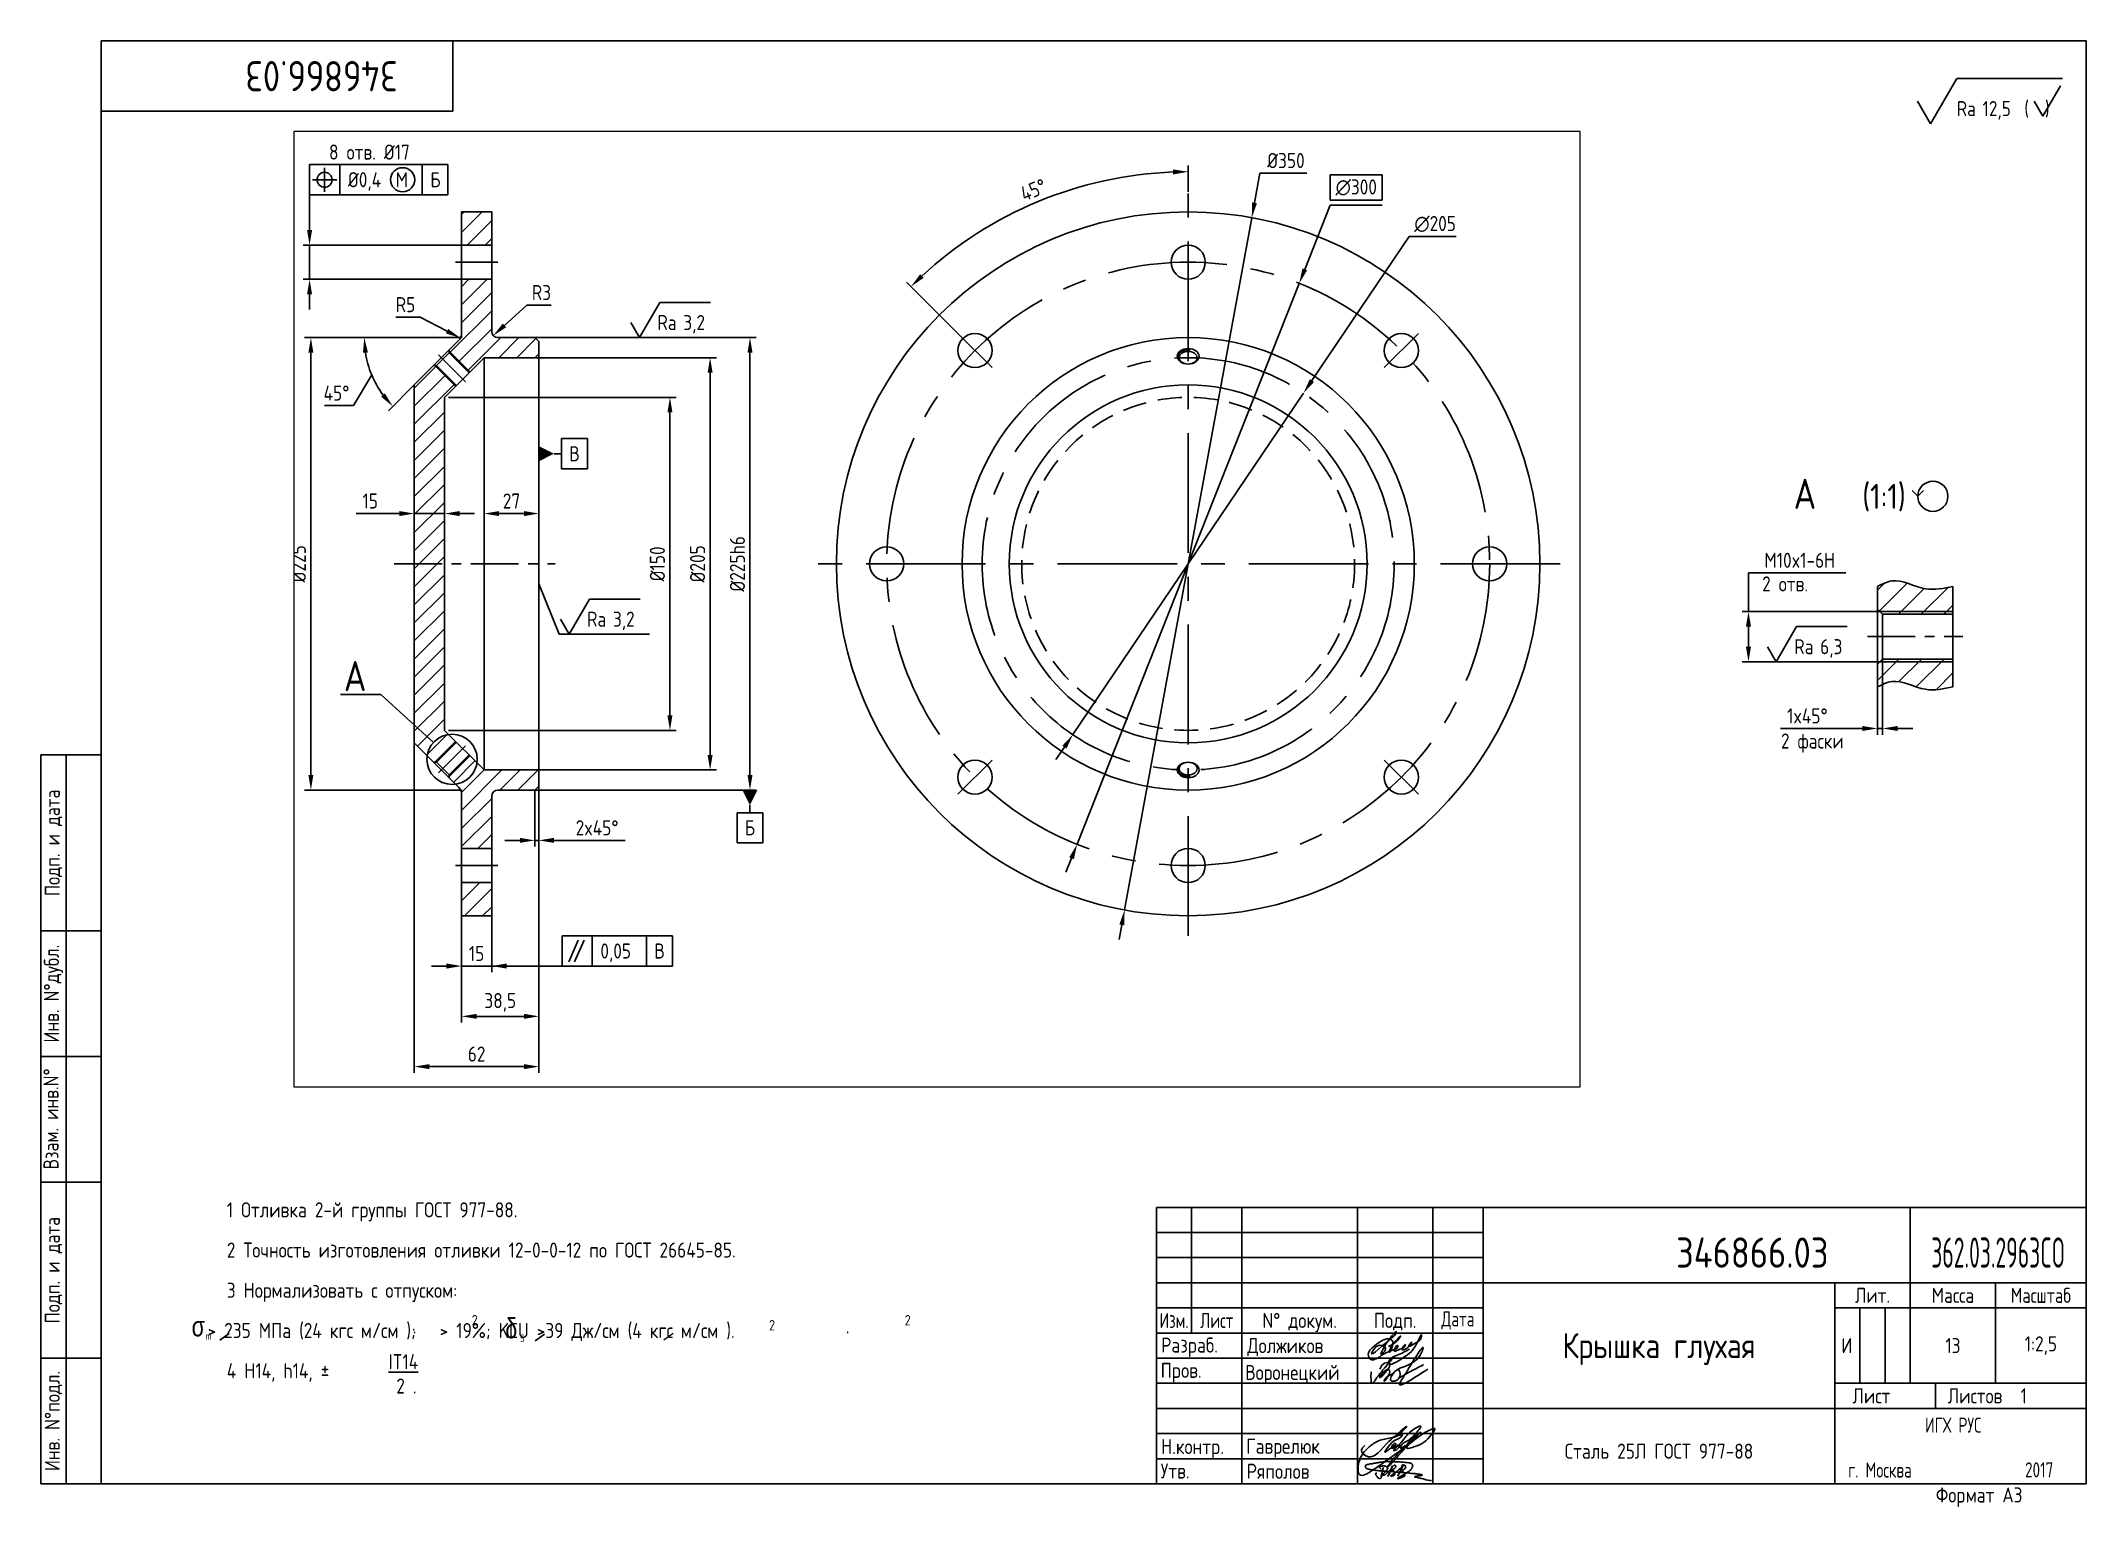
# Paper-space layout 'A3_protect' of a CAD drawing. Header units: millimetres. Extents: x 8 to 415, y 0 to 292.
# The model-space entities are those that its viewports show. They can reach past a viewport. Long polylines and large blocks are cut down to what shows.
import ezdxf
from ezdxf.enums import TextEntityAlignment as Align

# ---------------------------------------------------------------- set-up
doc = ezdxf.new("R2010")
doc.units = ezdxf.units.MM
doc.header["$LTSCALE"] = 0.3
doc.linetypes.add('CENTER', pattern=[50.8, 31.75, -6.35, 6.35, -6.35])
doc.linetypes.add('HIDDEN', pattern=[9.525, 6.35, -3.175])
for name, color, linetype in [('_TEXT_b', 6, 'Continuous'), ('Bord', 1, 'Continuous'), ('Cen', 5, 'CENTER'), ('Cont', 6, 'Continuous'), ('Dim', 7, 'Continuous'), ('Hatch', 2, 'Continuous'), ('Hide', 2, 'HIDDEN'), ('Text', 3, 'Continuous'), ('Textb', 6, 'Continuous'), ('Vporti', 7, 'Continuous')]:
    doc.layers.add(name, color=color, linetype=linetype)
doc.layers.add('AM_VIEWS', color=1, linetype='Continuous', lineweight=25, plot=False)
doc.layers.get('Vporti').off()
doc.styles.add('GREEKS', font='greeks.shx', dxfattribs={"width": 0.8})
doc.styles.add('Style1', font='romans.shx', dxfattribs={"width": 0.8})
doc.dimstyles.new('Anqular', dxfattribs={"dimtxt": 3, "dimasz": 3, "dimexe": 1.25, "dimexo": 0, "dimgap": 1, "dimtad": 2, "dimtoh": 1, "dimtxsty": 'Style1', "dimcen": 2.5, "dimclrt": 3, "dimadec": 0, "dimazin": 0, "dimtfac": 1, "dimtmove": 1, "dimatfit": 3, "dimfxl": 1, "dimarcsym": 0})
doc.dimstyles.new('Lin', dxfattribs={"dimtxt": 3, "dimasz": 3, "dimexe": 1.25, "dimexo": 0, "dimgap": 1, "dimtad": 1, "dimtoh": 1, "dimdec": 5, "dimlfac": -1, "dimtxsty": 'Style1', "dimcen": 2.5, "dimclrt": 3, "dimaunit": 1, "dimadec": 0, "dimazin": 0, "dimtfac": 1, "dimtdec": 5, "dimtmove": 0, "dimatfit": 3, "dimldrblk": 'NONE', "dimfxl": 1, "dimarcsym": 0})
doc.dimstyles.new('Rad', dxfattribs={"dimtxt": 3, "dimasz": 3, "dimexe": 1.25, "dimexo": 0, "dimgap": 1, "dimtad": 1, "dimtoh": 1, "dimtxsty": 'Style1', "dimcen": 2.5, "dimclrt": 3, "dimadec": 0, "dimazin": 0, "dimtfac": 1, "dimtmove": 0, "dimatfit": 3, "dimfxl": 1, "dimarcsym": 0})
doc.dimstyles.new('Rad$3', dxfattribs={"dimtxt": 3, "dimasz": 3, "dimexe": 1.25, "dimexo": 0, "dimgap": 1, "dimtad": 1, "dimtoh": 1, "dimtxsty": 'Style1', "dimcen": 2.5, "dimclrt": 3, "dimadec": 0, "dimazin": 0, "dimtfac": 1, "dimtmove": 0, "dimatfit": 3, "dimfxl": 1, "dimarcsym": 0})
doc.dimstyles.new('Rad$4', dxfattribs={"dimtxt": 3, "dimasz": 3, "dimexe": 1.25, "dimexo": 0, "dimgap": 1, "dimtad": 1, "dimtoh": 1, "dimtxsty": 'Style1', "dimcen": 2.5, "dimclrt": 3, "dimadec": 0, "dimazin": 0, "dimtfac": 1, "dimtmove": 0, "dimatfit": 3, "dimfxl": 1, "dimarcsym": 0})

psp = doc.layouts.new('A3_protect')

# ---------------------------------------------------------------- texts
at = {"layer": 'Text', "width": 0.8}
for s, height, style, p in [('1 Отливка 2-й группы ГОСТ 977-88.', 3, 'Style1', (45, 58)), ('2 Точность изготовления отливки 12-0-0-12 по ГОСТ 26645-85.', 3, 'Style1', (45, 50)), ('3 Нормализовать с отпуском: ', 3, 'Style1', (45, 42)), ('  > 235 МПа (24 кгс м/см );   > 19%%%; KCU >39 Дж/см (4 кгс м/см ).', 3, 'Style1', (38, 34)), ('2', 2.09, 'Style1', (93.75, 36.5)), ('d', 4, 'GREEKS', (100.41, 33.95)), ('2', 2.09, 'Style1', (179.91, 36.5)), ('m', 1.5, 'Style1', (40.76, 33.64)), ('.', 3, 'Style1', (82, 34.91)), ('5', 1.5, 'Style1', (103.35, 33.2)), ('.', 3, 'Style1', (168.18, 34.91)), ('4 Н14, h14, %%P', 3, 'Style1', (45, 26)), ('%%uIT14', 3, 'Style1', (77.18, 27.8)), ('2 .', 3, 'Style1', (78.72, 22.96))]:
    psp.add_text(s, height=height, dxfattribs=dict(at, style=style)).set_placement(p)
at = {"layer": 'Text', "char_height": 2.991, "attachment_point": 1, "style": 'Style1'}
for s, insert, width in [('\\P{\\fSymbol|b0|i0|c2|p18;\\H1.333x;s} ', (38, 43.31), 178.6536), ('\\A1;{\\H0.7002x;\\S2^ ;}', (152.91, 37.6), 170.3303)]:
    psp.add_mtext(s, dxfattribs=dict(at, insert=insert, width=width))

msp = doc.modelspace()

# ---------------------------------------------------------------- texts
at = {"layer": 'Text', "style": 'Style1', "width": 0.8}
for s, height, p in [('%%C0,4', 7.5, (26.965114, 447.25)), ('М', 7.5, (50.771146, 447.25)), ('Б', 7.5, (67.973316, 447.25)), ('2 отв.', 3, (665.229181, 268.987142)), ('2 фаски', 3, (668.964227, 237.742399)), ('0,05', 7.5, (152.571693, 63.75))]:
    msp.add_text(s, height=height, dxfattribs=at).set_placement(p)
msp.add_text('В', height=7.5, dxfattribs=at).set_placement((182.000001, 63.75), align=Align.CENTER)

# ---------------------------------------------------------------- blocks, each defined once
blk = doc.blocks.new('A3')
at = {"layer": 'Bord'}
for p, q in [((230, 55), (295, 55)), ((230, 50), (295, 50)), ((230, 45), (295, 45)), ((370, 40), (370, 25)), ((375, 40), (375, 25)), ((230, 30), (295, 30)), ((230, 25), (295, 25)), ((230, 20), (295, 20)), ((230, 15), (295, 15)), ((230, 10), (295, 10))]:
    blk.add_line(p, q, dxfattribs=at)
at = {"layer": 'Cont'}
for p, q in [((415, 292), (20, 292)), ((20, 292), (20, 5)), ((90, 278), (90, 292)), ((415, 292), (415, 5)), ((20, 278), (90, 278)), ((8, 5), (8, 150)), ((8, 150), (20, 150)), ((13, 5), (13, 150)), ((8, 115), (20, 115)), ((20, 90), (8, 90)), ((20, 65), (8, 65)), ((230, 60), (415, 60)), ((415, 60), (230, 60)), ((230, 60), (230, 5)), ((237, 60), (237, 35)), ((247, 60), (247, 5)), ((270, 5), (270, 60)), ((285, 60), (285, 5)), ((295, 5), (295, 60)), ((380, 60), (380, 25)), ((295, 45), (415, 45)), ((365, 5), (365, 45)), ((397, 25), (397, 45)), ((230, 40), (295, 40)), ((415, 40), (365, 40)), ((295, 35), (230, 35)), ((20, 30), (8, 30)), ((365, 25), (415, 25)), ((385, 25), (385, 20)), ((415, 20), (295, 20)), ((20, 5), (8, 5)), ((415, 5), (20, 5))]:
    blk.add_line(p, q, dxfattribs=at)
at = {"layer": 'Text', "style": 'Style1', "width": 0.8}
for s, p in [('Подп. и дата', (10.5, 132.5)), ('Инв. N%%dдубл.', (10.5, 102.5)), ('Взам. инв.N%%d ', (10, 78.38)), ('Подп. и дата', (10.5, 47.5)), ('Инв. N%%dподл.', (10.5, 17.5))]:
    blk.add_text(s, height=3, rotation=90, dxfattribs=at).set_placement(p, align=Align.MIDDLE)
at = {"layer": 'Text', "style": 'Style1'}
for s, width, p in [('Лит.', 0.8, (372.5, 42.5)), ('Масса', 0.8, (388.5, 42.5)), ('Масштаб', 0.75, (406, 42.5)), ('Изм.', 0.7, (233.5, 37.5)), ('Лист', 0.7, (242, 37.5)), ('N%%d докум.', 0.8, (258.5, 37.5)), ('Подп.', 0.8, (277.5, 37.5)), ('Лист', 0.8, (372.27, 22.5)), ('Листов', 0.8, (392.9, 22.5))]:
    blk.add_text(s, height=3, dxfattribs=dict(at, width=width)).set_placement(p, align=Align.MIDDLE_CENTER)
at = {"layer": 'Text', "style": 'Style1', "width": 0.7}
for s, p in [('Дата', (290, 37.5)), ('ИГХ РУС', (388.57, 16.69))]:
    blk.add_text(s, height=3, dxfattribs=at).set_placement(p, align=Align.MIDDLE)
at = {"layer": 'Text', "style": 'Style1'}
for s, width, p in [('Разpаб.', 0.8, (230.92, 31.1)), ('Пpов.', 0.8, (230.84, 26.08)), ('Н.контp.', 0.8, (230.92, 10.92)), ('Утв.', 0.8, (230.84, 6.06)), ('г. Москва', 0.7, (367.64, 6.25)), ('Фоpмат А3', 0.8, (385.11, 1.29))]:
    blk.add_text(s, height=3, dxfattribs=dict(at, width=width)).set_placement(p)
for tag, p, width in [('ФИО', (249, 31), 0.8), ('И', (366.3, 31.02), 0.8), ('ФИО', (249, 26), 0.8), ('ГОСТ_СОРТАМЕНТА', (307, 14), 0.8), ('ФИО', (249, 11), 0.8), ('ФИО', (249, 6), 0.8), ('2017', (402.85, 6.29), 0.7)]:
    blk.add_attdef(tag, p, '', height=3, dxfattribs=dict(at, width=width))
at = {"layer": 'Text', "style": 'Style1', "width": 0.8}
for tag, p in [('200', (388.5, 32.5)), ('1:20', (406, 32.5))]:
    blk.add_attdef(tag, text='', height=3, dxfattribs=at).set_placement(p, align=Align.MIDDLE)
blk.add_attdef('СБОРОЧНЫЙ_ЧЕРТЕЖ', text='', height=3, dxfattribs=at).set_placement((330, 21.3), align=Align.CENTER)
for tag, p in [('1', (379, 22.5)), ('2', (402.6, 22.5))]:
    blk.add_attdef(tag, text='', height=3, dxfattribs=at).set_placement(p, align=Align.MIDDLE_CENTER)
blk.add_attdef('ЛИСТ', text='', height=3, dxfattribs=at).set_placement((295.75, 12.5), align=Align.MIDDLE_LEFT)
at = {"layer": 'Text', "style": 'Style1', "width": 0.7}
blk.add_attdef('%%OГОСТ_ТЕХ._ТРЕБОВАНИЙ', text='', height=3, dxfattribs=at).set_placement((307, 8), align=Align.BOTTOM_LEFT)
at = {"layer": 'Textb', "style": 'Style1', "width": 0.8}
blk.add_attdef('1234567', (79, 290), '', height=6, rotation=180, dxfattribs=at)
blk.add_attdef('1234567', (333.4, 48), '', height=6, dxfattribs=at)
for tag, height, p in [('123ХЯ', 6, (393.62, 48)), ('НАИМЕНОВАНИЕ', 5, (330, 30))]:
    blk.add_attdef(tag, text='', height=height, dxfattribs=at).set_placement(p, align=Align.CENTER)
blk = doc.blocks.new('A$C314368CF')
at = {"layer": 'Text'}
for q in [(7.18, 6), (1.98, 3)]:
    blk.add_line((3.72, 0), q, dxfattribs=at)
at = {"layer": 'Text', "style": 'Style1', "width": 0.8}
blk.add_text('(  )', height=3, dxfattribs=at).set_placement((0, 0))
blk = doc.blocks.new('sherISO_18')
at = {"layer": 'Cont'}
for p, q in [((-30.94, -16.46), (-25.74, -7.46)), ((-25.74, -7.46), (-4.67, -7.46)), ((-30.94, -16.46), (-33.54, -11.96))]:
    blk.add_line(p, q, dxfattribs=at)
blk.add_blockref('A$C314368CF', (-12.3, -14.96))
at = {"layer": 'Textb', "style": 'Style1', "width": 0.8}
blk.add_text('Ra', height=3, dxfattribs=at).set_placement((-25.74, -14.96))
blk.add_attdef('12,5', (-20.6, -14.96), '', height=3, dxfattribs=at)
blk = doc.blocks.new('*D12')
at = {"layer": 'Defpoints', "color": 0, "transparency": 16777216}
for p in [(122, 362.5), (122, 157.5), (207.17, 157.5)]:
    blk.add_point(p, dxfattribs=at)
at = {"layer": 'Dim', "color": 0, "lineweight": -2, "transparency": 16777216}
for p, q in [((122, 362.5), (210.29, 362.5)), ((207.17, 355), (207.17, 165)), ((122, 157.5), (210.29, 157.5))]:
    blk.add_line(p, q, dxfattribs=at)
at = {"layer": 'Dim', "color": 0, "transparency": 16777216}
for points in [[(205.92, 355), (208.42, 355), (207.17, 362.5)], [(205.92, 165), (208.42, 165), (207.17, 157.5)]]:
    blk.add_solid(points, dxfattribs=at)
at = {"layer": 'Dim', "color": 3, "transparency": 16777216, "insert": (200.92, 260), "char_height": 7.5, "attachment_point": 5, "rotation": 90, "style": 'Style1'}
blk.add_mtext('%%c205', dxfattribs=at)
blk = doc.blocks.new('_None')
blk = doc.blocks.new('*D13')
at = {"layer": 'Defpoints', "color": 0, "transparency": 16777216}
for p in [(120, 372.5), (120, 147.5), (227, 147.5)]:
    blk.add_point(p, dxfattribs=at)
at = {"layer": 'Dim', "color": 0, "lineweight": -2, "transparency": 16777216}
for p, q in [((120, 372.5), (230.13, 372.5)), ((227, 365), (227, 155)), ((120, 147.5), (230.13, 147.5))]:
    blk.add_line(p, q, dxfattribs=at)
at = {"layer": 'Dim', "color": 0, "transparency": 16777216}
for points in [[(225.75, 365), (228.25, 365), (227, 372.5)], [(225.75, 155), (228.25, 155), (227, 147.5)]]:
    blk.add_solid(points, dxfattribs=at)
at = {"layer": 'Dim', "color": 3, "transparency": 16777216, "insert": (220.75, 260), "char_height": 7.5, "attachment_point": 5, "rotation": 90, "style": 'Style1'}
blk.add_mtext('%%c225h6', dxfattribs=at)
blk = doc.blocks.new('*D14')
at = {"layer": 'Defpoints', "color": 0, "transparency": 16777216}
for p in [(394.53, 448.36), (445, 445), (330.45, 374.55), (347.42, 357.58), (445, 75)]:
    blk.add_point(p, dxfattribs=at)
at = {"layer": 'Dim', "color": 0, "lineweight": -2, "transparency": 16777216}
for p, q in [((445, 445), (445, 458.13)), ((330.45, 374.55), (304.9, 400.1))]:
    blk.add_line(p, q, dxfattribs=at)
blk.add_arc((445, 260), 195, 92.2038, 132.7962, dxfattribs=at)
at = {"layer": 'Dim', "color": 0, "transparency": 16777216}
for points in [[(437.48, 456.11), (437.53, 453.61), (445, 455)], [(313.39, 402.19), (311.65, 403.99), (307.11, 397.89)]]:
    blk.add_solid(points, dxfattribs=at)
at = {"layer": 'Dim', "color": 3, "transparency": 16777216, "insert": (367.98, 445.93), "char_height": 7.5, "attachment_point": 5, "rotation": 22.5, "style": 'Style1'}
blk.add_mtext('45°', dxfattribs=at)
blk = doc.blocks.new('*D15')
at = {"layer": 'Defpoints', "color": 0, "transparency": 16777216}
for p in [(500.26, 399.45), (389.74, 120.55)]:
    blk.add_point(p, dxfattribs=at)
at = {"layer": 'Dim', "color": 0, "lineweight": -2, "transparency": 16777216}
for p, q in [((541.56, 453.41), (515.7, 453.41)), ((515.7, 453.41), (515.7, 440.91)), ((541.56, 440.91), (541.56, 453.41)), ((515.7, 440.91), (541.56, 440.91)), ((515.7, 438.41), (503.03, 406.42)), ((541.56, 438.41), (515.7, 438.41)), ((389.74, 120.55), (500.26, 399.45)), ((386.97, 113.58), (384.21, 106.61))]:
    blk.add_line(p, q, dxfattribs=at)
at = {"layer": 'Dim', "color": 0, "transparency": 16777216}
for points in [[(501.86, 406.88), (504.19, 405.96), (500.26, 399.45)], [(385.81, 114.04), (388.14, 113.12), (389.74, 120.55)]]:
    blk.add_solid(points, dxfattribs=at)
at = {"layer": 'Dim', "color": 3, "transparency": 16777216, "insert": (528.63, 447.16), "char_height": 7.5, "attachment_point": 5, "style": 'Style1'}
blk.add_mtext('∅300', dxfattribs=at)
blk = doc.blocks.new('*D16')
at = {"layer": 'Defpoints', "color": 0, "transparency": 16777216}
for p in [(476.64, 432.12), (413.36, 87.88)]:
    blk.add_point(p, dxfattribs=at)
at = {"layer": 'Dim', "color": 0, "lineweight": -2, "transparency": 16777216}
for p, q in [((480.72, 454.29), (478, 439.49)), ((504.07, 454.29), (480.72, 454.29)), ((413.36, 87.88), (476.64, 432.12)), ((412, 80.51), (410.65, 73.13))]:
    blk.add_line(p, q, dxfattribs=at)
at = {"layer": 'Dim', "color": 0, "transparency": 16777216}
for points in [[(476.77, 439.72), (479.23, 439.27), (476.64, 432.12)], [(410.77, 80.73), (413.23, 80.28), (413.36, 87.88)]]:
    blk.add_solid(points, dxfattribs=at)
at = {"layer": 'Dim', "color": 3, "transparency": 16777216, "insert": (493.65, 460.54), "char_height": 7.5, "attachment_point": 5, "style": 'Style1'}
blk.add_mtext('%%c350', dxfattribs=at)
blk = doc.blocks.new('*D17')
at = {"layer": 'Defpoints', "color": 0, "transparency": 16777216}
for p in [(83.5, 418.5), (7.89, 401.5), (83.5, 401.5)]:
    blk.add_point(p, dxfattribs=at)
at = {"layer": 'Dim', "color": 0, "lineweight": -2, "transparency": 16777216}
for p, q in [((7.89, 426), (7.89, 458.5)), ((7.89, 458.5), (64.96, 458.5)), ((83.5, 418.5), (4.76, 418.5)), ((7.89, 401.5), (7.89, 418.5)), ((83.5, 401.5), (4.76, 401.5)), ((7.89, 394), (7.89, 386.5))]:
    blk.add_line(p, q, dxfattribs=at)
at = {"layer": 'Dim', "color": 0, "transparency": 16777216}
for points in [[(6.64, 426), (9.14, 426), (7.89, 418.5)], [(6.64, 394), (9.14, 394), (7.89, 401.5)]]:
    blk.add_solid(points, dxfattribs=at)
at = {"layer": 'Dim', "color": 3, "transparency": 16777216, "insert": (37.67, 464.75), "char_height": 7.5, "attachment_point": 5, "style": 'Style1'}
blk.add_mtext('8 отв. %%c17', dxfattribs=at)
blk = doc.blocks.new('*D18')
at = {"layer": 'Defpoints', "color": 0, "transparency": 16777216}
for p in [(120, 147.5), (122, 149.5), (122, 122.5)]:
    blk.add_point(p, dxfattribs=at)
at = {"layer": 'Dim', "color": 0, "lineweight": -2, "transparency": 16777216}
for p, q in [((120, 147.5), (120, 119.37)), ((122, 149.5), (122, 119.37)), ((112.5, 122.5), (105, 122.5)), ((120, 122.5), (122, 122.5)), ((129.5, 122.5), (164.86, 122.5))]:
    blk.add_line(p, q, dxfattribs=at)
at = {"layer": 'Dim', "color": 0, "transparency": 16777216}
for points in [[(112.5, 123.75), (112.5, 121.25), (120, 122.5)], [(129.5, 123.75), (129.5, 121.25), (122, 122.5)]]:
    blk.add_solid(points, dxfattribs=at)
at = {"layer": 'Dim', "color": 3, "transparency": 16777216, "insert": (150.93, 128.75), "char_height": 7.5, "attachment_point": 5, "style": 'Style1'}
blk.add_mtext('2x45%%d', dxfattribs=at)
blk = doc.blocks.new('FORMA03')
at = {"layer": 'Bord'}
for p, q in [((-9.64286, 3), (-4.5, 3)), ((-9.64286, -3), (-9.64286, 3)), ((-4.5, -3), (-4.5, 3)), ((-4.5, 0), (-3, 0)), ((-9.64286, -3), (-4.5, -3))]:
    blk.add_line(p, q, dxfattribs=at)
blk.add_lwpolyline([(-3, 0, 0, 3, 0), (0, 0, 3, 3, 0)], format="xyseb", dxfattribs=at)
at = {"layer": 'Text', "style": 'Style1', "width": 0.8}
blk.add_attdef('А', text='', height=3, dxfattribs=at).set_placement((-7.07143, 0), align=Align.MIDDLE)
blk = doc.blocks.new('forma01')
at = {"layer": 'Bord'}
for p, q in [((-2.57, 4.21), (-2.57, 10.21)), ((-2.57, 10.21), (2.57, 10.21)), ((2.57, 4.21), (2.57, 10.21)), ((-2.57, 4.21), (2.57, 4.21)), ((0, 4.21), (0, 2.71))]:
    blk.add_line(p, q, dxfattribs=at)
blk.add_lwpolyline([(0, 2.71, 0, 3, 0), (0, -0.29, 3, 3, 0)], format="xyseb", dxfattribs=at)
at = {"layer": 'Text', "style": 'Style1', "width": 0.8}
blk.add_attdef('А', text='', height=3, rotation=90, dxfattribs=at).set_placement((0.17, 7.21), align=Align.MIDDLE)
blk = doc.blocks.new('sherISO_04')
at = {"layer": 'Text'}
blk.add_line((4.04, 7), (14.12, 7), dxfattribs=at)
blk.add_lwpolyline([(-1.73, 3), (0, 0), (4.04, 7)], dxfattribs=at)
at = {"layer": 'Text', "style": 'Style1', "width": 0.8}
blk.add_text('Ra', height=3, dxfattribs=at).set_placement((3.58, 1.5))
blk.add_attdef('3,2', (8.73, 1.5), '', height=3, dxfattribs=at)
blk = doc.blocks.new('*D19')
at = {"layer": 'Defpoints', "color": 0, "transparency": 16777216}
for p in [(75, 285), (60, 260), (75, 260)]:
    blk.add_point(p, dxfattribs=at)
at = {"layer": 'Dim', "color": 0, "lineweight": -2, "transparency": 16777216}
for p, q in [((52.5, 285), (31.14, 285)), ((60, 260), (60, 288.13)), ((75, 285), (60, 285)), ((75, 260), (75, 288.13)), ((82.5, 285), (90, 285))]:
    blk.add_line(p, q, dxfattribs=at)
at = {"layer": 'Dim', "color": 0, "transparency": 16777216}
for points in [[(52.5, 286.25), (52.5, 283.75), (60, 285)], [(82.5, 286.25), (82.5, 283.75), (75, 285)]]:
    blk.add_solid(points, dxfattribs=at)
at = {"layer": 'Dim', "color": 3, "transparency": 16777216, "insert": (38.07, 291.25), "char_height": 7.5, "attachment_point": 5, "style": 'Style1'}
blk.add_mtext('15', dxfattribs=at)
blk = doc.blocks.new('*D20')
at = {"layer": 'Defpoints', "color": 0, "transparency": 16777216}
for p in [(122, 285), (94.71, 260), (122, 260)]:
    blk.add_point(p, dxfattribs=at)
at = {"layer": 'Dim', "color": 0, "lineweight": -2, "transparency": 16777216}
for p, q in [((94.71, 260), (94.71, 288.13)), ((102.21, 285), (114.5, 285)), ((122, 260), (122, 288.13))]:
    blk.add_line(p, q, dxfattribs=at)
at = {"layer": 'Dim', "color": 0, "transparency": 16777216}
for points in [[(102.21, 286.25), (102.21, 283.75), (94.71, 285)], [(114.5, 286.25), (114.5, 283.75), (122, 285)]]:
    blk.add_solid(points, dxfattribs=at)
at = {"layer": 'Dim', "color": 3, "transparency": 16777216, "insert": (108.36, 291.25), "char_height": 7.5, "attachment_point": 5, "style": 'Style1'}
blk.add_mtext('27', dxfattribs=at)
blk = doc.blocks.new('*D21')
at = {"layer": 'Defpoints', "color": 0, "transparency": 16777216}
for p in [(83.5, 85), (98.5, 85), (98.5, 60)]:
    blk.add_point(p, dxfattribs=at)
at = {"layer": 'Dim', "color": 0, "lineweight": -2, "transparency": 16777216}
for p, q in [((83.5, 85), (83.5, 56.88)), ((98.5, 85), (98.5, 56.88)), ((76, 60), (68.5, 60)), ((83.5, 60), (98.5, 60)), ((106, 60), (113.5, 60))]:
    blk.add_line(p, q, dxfattribs=at)
at = {"layer": 'Dim', "color": 0, "transparency": 16777216}
for points in [[(76, 61.25), (76, 58.75), (83.5, 60)], [(106, 61.25), (106, 58.75), (98.5, 60)]]:
    blk.add_solid(points, dxfattribs=at)
at = {"layer": 'Dim', "color": 3, "transparency": 16777216, "insert": (91, 66.25), "char_height": 7.5, "attachment_point": 5, "style": 'Style1'}
blk.add_mtext('15', dxfattribs=at)
blk = doc.blocks.new('*D22')
at = {"layer": 'Defpoints', "color": 0, "transparency": 16777216}
for p in [(122, 149.5), (83.5, 85), (122, 35)]:
    blk.add_point(p, dxfattribs=at)
at = {"layer": 'Dim', "color": 0, "lineweight": -2, "transparency": 16777216}
for p, q in [((122, 149.5), (122, 31.88)), ((83.5, 85), (83.5, 31.88)), ((91, 35), (114.5, 35))]:
    blk.add_line(p, q, dxfattribs=at)
at = {"layer": 'Dim', "color": 0, "transparency": 16777216}
for points in [[(91, 36.25), (91, 33.75), (83.5, 35)], [(114.5, 36.25), (114.5, 33.75), (122, 35)]]:
    blk.add_solid(points, dxfattribs=at)
at = {"layer": 'Dim', "color": 3, "transparency": 16777216, "insert": (102.75, 41.96), "char_height": 7.5, "attachment_point": 5, "style": 'Style1'}
blk.add_mtext('38,5', dxfattribs=at)
blk = doc.blocks.new('*D23')
at = {"layer": 'Defpoints', "color": 0, "transparency": 16777216}
for p in [(60, 171), (122, 149.5), (122, 10)]:
    blk.add_point(p, dxfattribs=at)
at = {"layer": 'Dim', "color": 0, "lineweight": -2, "transparency": 16777216}
for p, q in [((60, 171), (60, 6.88)), ((122, 149.5), (122, 6.88)), ((67.5, 10), (114.5, 10))]:
    blk.add_line(p, q, dxfattribs=at)
at = {"layer": 'Dim', "color": 0, "transparency": 16777216}
for points in [[(67.5, 11.25), (67.5, 8.75), (60, 10)], [(114.5, 11.25), (114.5, 8.75), (122, 10)]]:
    blk.add_solid(points, dxfattribs=at)
at = {"layer": 'Dim', "color": 3, "transparency": 16777216, "insert": (91, 16.25), "char_height": 7.5, "attachment_point": 5, "style": 'Style1'}
blk.add_mtext('62', dxfattribs=at)
blk = doc.blocks.new('*D24')
at = {"layer": 'Defpoints', "color": 0, "transparency": 16777216}
for p in [(83.5, 372.5), (8.54, 147.5), (83.5, 147.5)]:
    blk.add_point(p, dxfattribs=at)
at = {"layer": 'Dim', "color": 0, "lineweight": -2, "transparency": 16777216}
for p, q in [((83.5, 372.5), (5.41, 372.5)), ((8.54, 365), (8.54, 155)), ((83.5, 147.5), (5.41, 147.5))]:
    blk.add_line(p, q, dxfattribs=at)
at = {"layer": 'Dim', "color": 0, "transparency": 16777216}
for points in [[(7.29, 365), (9.79, 365), (8.54, 372.5)], [(7.29, 155), (9.79, 155), (8.54, 147.5)]]:
    blk.add_solid(points, dxfattribs=at)
at = {"layer": 'Dim', "color": 3, "transparency": 16777216, "insert": (2.29, 260), "char_height": 7.5, "attachment_point": 5, "rotation": 90, "style": 'Style1'}
blk.add_mtext('%%c225', dxfattribs=at)
blk = doc.blocks.new('*D25')
at = {"layer": 'Defpoints', "color": 0, "transparency": 16777216}
for p in [(73.5, 372.5), (82.04, 371.04), (83.5, 372.5), (36.76, 359.98), (60, 349)]:
    blk.add_point(p, dxfattribs=at)
at = {"layer": 'Dim', "color": 0, "lineweight": -2, "transparency": 16777216}
for p, q in [((73.5, 372.5), (31.99, 372.5)), ((38.8, 353.98), (29.79, 338.68)), ((60, 349), (47.08, 336.08)), ((29.79, 338.68), (15.29, 338.68))]:
    blk.add_line(p, q, dxfattribs=at)
blk.add_arc((83.5, 372.5), 48.39, 188.89, 216.11, dxfattribs=at)
at = {"layer": 'Dim', "color": 0, "transparency": 16777216}
for points in [[(34.45, 364.93), (36.94, 365.12), (35.11, 372.5)], [(45.36, 344.8), (43.46, 343.17), (49.29, 338.29)]]:
    blk.add_solid(points, dxfattribs=at)
at = {"layer": 'Dim', "color": 3, "transparency": 16777216, "insert": (21.29, 344.93), "char_height": 7.5, "attachment_point": 5, "style": 'Style1'}
blk.add_mtext('45°', dxfattribs=at)
blk = doc.blocks.new('ZNAK01')
at = {"layer": 'Textb', "style": 'Style1', "width": 0.8}
blk.add_attdef('А', text='', height=6, dxfattribs=at).set_placement((3.95, -0.02), align=Align.RIGHT)
blk.add_attdef('SC(1)', (5.07, -0.02), '', height=5, dxfattribs=at)
blk = doc.blocks.new('*D26')
at = {"layer": 'Defpoints', "color": 0, "transparency": 16777216}
for p in [(77, 342.79), (77, 177.21), (187.17, 177.21)]:
    blk.add_point(p, dxfattribs=at)
at = {"layer": 'Dim', "color": 0, "lineweight": -2, "transparency": 16777216}
for p, q in [((77, 342.79), (190.3, 342.79)), ((187.17, 335.29), (187.17, 184.71)), ((77, 177.21), (190.3, 177.21))]:
    blk.add_line(p, q, dxfattribs=at)
at = {"layer": 'Dim', "color": 0, "transparency": 16777216}
for points in [[(185.92, 335.29), (188.42, 335.29), (187.17, 342.79)], [(185.92, 184.71), (188.42, 184.71), (187.17, 177.21)]]:
    blk.add_solid(points, dxfattribs=at)
at = {"layer": 'Dim', "color": 3, "transparency": 16777216, "insert": (180.92, 260), "char_height": 7.5, "attachment_point": 5, "rotation": 90, "style": 'Style1'}
blk.add_mtext('%%c150', dxfattribs=at)
blk = doc.blocks.new('*D27')
at = {"layer": 'Defpoints', "color": 0, "transparency": 16777216}
for p in [(688.63, 265), (662.5, 255), (688.63, 255)]:
    blk.add_point(p, dxfattribs=at)
at = {"layer": 'Dim', "color": 0, "lineweight": -2, "transparency": 16777216}
for p, q in [((662.5, 265), (662.5, 272.69)), ((662.5, 272.69), (681.9, 272.69)), ((688.63, 265), (661.25, 265)), ((662.5, 258), (662.5, 262)), ((688.63, 255), (661.25, 255))]:
    blk.add_line(p, q, dxfattribs=at)
at = {"layer": 'Dim', "color": 0, "transparency": 16777216}
for points in [[(662, 262), (663, 262), (662.5, 265)], [(662, 258), (663, 258), (662.5, 255)]]:
    blk.add_solid(points, dxfattribs=at)
at = {"layer": 'Dim', "color": 3, "transparency": 16777216, "insert": (672.7, 275.19), "char_height": 3, "attachment_point": 5, "style": 'Style1'}
blk.add_mtext('M10x1-6H', dxfattribs=at)
blk = doc.blocks.new('*D28')
at = {"layer": 'Defpoints', "color": 0, "transparency": 16777216}
for p in [(688.18, 254.54), (689.18, 255.54), (688.18, 241.74)]:
    blk.add_point(p, dxfattribs=at)
at = {"layer": 'Dim', "color": 0, "lineweight": -2, "transparency": 16777216}
for p, q in [((688.18, 254.54), (688.18, 240.49)), ((689.18, 255.54), (689.18, 240.49)), ((685.18, 241.74), (668.87, 241.74)), ((689.18, 241.74), (688.18, 241.74)), ((692.18, 241.74), (695.18, 241.74))]:
    blk.add_line(p, q, dxfattribs=at)
at = {"layer": 'Dim', "color": 0, "transparency": 16777216}
for points in [[(685.18, 242.24), (685.18, 241.24), (688.18, 241.74)], [(692.18, 242.24), (692.18, 241.24), (689.18, 241.74)]]:
    blk.add_solid(points, dxfattribs=at)
at = {"layer": 'Dim', "color": 3, "transparency": 16777216, "insert": (674.22, 244.24), "char_height": 3, "attachment_point": 5, "style": 'Style1'}
blk.add_mtext('1x45%%d', dxfattribs=at)
blk = doc.blocks.new('sherISO_03')
at = {"layer": 'Text'}
blk.add_line((4.04, 7), (14.12, 7), dxfattribs=at)
blk.add_lwpolyline([(-1.73, 3), (0, 0), (4.04, 7)], dxfattribs=at)
at = {"layer": 'Text', "style": 'Style1', "width": 0.8}
blk.add_text('Ra', height=3, dxfattribs=at).set_placement((3.58, 1.5))
blk.add_attdef('6,3', (8.73, 1.5), '', height=3, dxfattribs=at)
blk = doc.blocks.new('ZNAK06')
at = {"layer": 'Cont'}
for q in [(22.9, 3.79), (25.17, 3.79)]:
    blk.add_line((24.03, 2.66), q, dxfattribs=at)
blk.add_circle((27.03, 2.66), 3, dxfattribs=at)
at = {"layer": 'Cont', "style": 'Style1', "width": 0.8}
for tag, height, p in [('А', 6, (3.82, 0.16)), ('SC', 5, (21.63, 0.16))]:
    blk.add_attdef(tag, text='', height=height, dxfattribs=at).set_placement(p, align=Align.RIGHT)
blk.add_attdef('45%%D(1)', (31.41, 0.16), '', height=5, dxfattribs=at)
blk = doc.blocks.new('*D29')
at = {"layer": 'Defpoints', "color": 0, "transparency": 16777216}
for p in [(101.5, 375.5), (99.29, 373.48)]:
    blk.add_point(p, dxfattribs=at)
at = {"layer": 'Dim', "color": 0, "lineweight": -2, "transparency": 16777216}
for p, q in [((115.9, 388.65), (104.82, 378.54)), ((128.11, 388.65), (115.9, 388.65))]:
    blk.add_line(p, q, dxfattribs=at)
at = {"layer": 'Dim', "color": 0, "transparency": 16777216}
blk.add_solid([(103.98, 379.46), (105.67, 377.61), (99.29, 373.48)], dxfattribs=at)
at = {"layer": 'Dim', "color": 3, "transparency": 16777216, "insert": (123.25, 394.9), "char_height": 7.5, "attachment_point": 5, "style": 'Style1'}
blk.add_mtext('R3', dxfattribs=at)
blk = doc.blocks.new('*D30')
at = {"layer": 'Defpoints', "color": 0, "transparency": 16777216}
for p in [(78.5, 374.57), (82.94, 372.26)]:
    blk.add_point(p, dxfattribs=at)
at = {"layer": 'Dim', "color": 0, "lineweight": -2, "transparency": 16777216}
for p, q in [((50.76, 382.64), (62.97, 382.64)), ((62.97, 382.64), (76.28, 375.72))]:
    blk.add_line(p, q, dxfattribs=at)
at = {"layer": 'Dim', "color": 0, "transparency": 16777216}
blk.add_solid([(76.86, 376.83), (75.71, 374.62), (82.94, 372.26)], dxfattribs=at)
at = {"layer": 'Dim', "color": 3, "transparency": 16777216, "insert": (55.62, 388.89), "char_height": 7.5, "attachment_point": 5, "style": 'Style1'}
blk.add_mtext('R5', dxfattribs=at)
blk = doc.blocks.new('*D31')
at = {"layer": 'Defpoints', "color": 0, "transparency": 16777216}
for p in [(502.38, 344.94), (387.62, 175.06)]:
    blk.add_point(p, dxfattribs=at)
at = {"layer": 'Dim', "color": 0, "lineweight": -2, "transparency": 16777216}
for p, q in [((554.93, 422.73), (506.57, 351.15)), ((578.29, 422.73), (554.93, 422.73)), ((387.62, 175.06), (502.38, 344.94)), ((383.43, 168.85), (379.23, 162.63))]:
    blk.add_line(p, q, dxfattribs=at)
at = {"layer": 'Dim', "color": 0, "transparency": 16777216}
for points in [[(505.54, 351.85), (507.61, 350.45), (502.38, 344.94)], [(382.39, 169.55), (384.46, 168.15), (387.62, 175.06)]]:
    blk.add_solid(points, dxfattribs=at)
at = {"layer": 'Dim', "color": 3, "transparency": 16777216, "insert": (567.86, 428.98), "char_height": 7.5, "attachment_point": 5, "style": 'Style1'}
blk.add_mtext('∅205', dxfattribs=at)

# ---------------------------------------------------------------- dimensions: what is measured, and where the dimension line sits
at = {"layer": 'Dim'}
for base, p1, p2, text, dimstyle, override, picture, middle in [((7.885376, 401.5), (83.500001, 418.5), (83.500001, 401.5), '8 отв. <>', 'Lin', {"dimscale": 2.5, "dimpost": '%%c<>', "dimarcsym": 1}, '*D17', (37.67109, 458.5)), ((662.5, 255), (688.634792, 265), (688.634792, 255), '<>x1-6H', 'Rad', {"dimpost": 'M<>', "dimarcsym": 1}, '*D27', (672.7, 272.690308))]:
    dim = msp.add_linear_dim(base=base, p1=p1, p2=p2, angle=90, text=text, dimstyle=dimstyle, override=override, dxfattribs=at)
    dim.commit()
    dim.dimension.update_dxf_attribs({"geometry": picture, "text_midpoint": middle, "dimtype": 160})
for p1, p2, dimstyle, override, picture, middle in [((413.358017, 87.884385), (476.641985, 432.115615), 'Lin', {"dimscale": 2.5, "dimpost": '%%c<>', "dimarcsym": 1}, '*D16', (493.646368, 454.285869)), ((389.736927, 120.551111), (500.263075, 399.448889), 'Lin', {"dimscale": 2.5, "dimgap": -1, "dimarcsym": 1}, '*D15', (528.630038, 438.405582)), ((387.623635, 175.063538), (502.376367, 344.936462), 'Rad$3', {"dimscale": 2.5}, '*D31', (567.85704, 422.73138))]:
    dim = msp.add_diameter_dim_2p(p1=p1, p2=p2, dimstyle=dimstyle, override=override, dxfattribs=at)
    dim.commit()
    dim.dimension.update_dxf_attribs({"geometry": picture, "text_midpoint": middle, "dimtype": 163})
dim = msp.add_angular_dim_2l(base=(394.530287, 448.355536), line1=((347.419265, 357.580736), (330.448702, 374.551299)), line2=((445.000001, 75), (445.000001, 445)), dimstyle='Lin', override={"dimscale": 2.5, "dimpost": '<>', "dimarcsym": 1}, dxfattribs=at)
dim.commit()
dim.dimension.update_dxf_attribs({"geometry": '*D14', "text_midpoint": (367.98496, 445.930756)})
for center, mpoint, picture, middle in [((101.500001, 375.5), (99.285376, 373.476282), '*D29', (123.252208, 388.654168)), ((78.500001, 374.571067), (82.936244, 372.26461), '*D30', (55.616006, 382.643668))]:
    dim = msp.add_radius_dim(center=center, mpoint=mpoint, dimstyle='Rad$4', override={"dimscale": 2.5}, dxfattribs=at)
    dim.commit()
    dim.dimension.update_dxf_attribs({"geometry": picture, "text_midpoint": middle, "dimtype": 164})
for base, p1, p2, picture, middle in [((8.53707, 147.5), (83.500001, 372.5), (83.500001, 147.5), '*D24', (2.28707, 260)), ((207.169929, 157.5), (122.000001, 362.5), (122.000001, 157.5), '*D12', (200.919929, 260))]:
    dim = msp.add_linear_dim(base=base, p1=p1, p2=p2, angle=90, dimstyle='Lin', override={"dimscale": 2.5, "dimpost": '%%c<>', "dimarcsym": 1}, dxfattribs=at)
    dim.commit()
    dim.dimension.update_dxf_attribs({"geometry": picture, "text_midpoint": middle})
dim = msp.add_angular_dim_2l(base=(36.76287, 359.976824), line1=((82.035534, 371.035533), (60.000001, 349)), line2=((83.500001, 372.5), (73.500001, 372.5)), dimstyle='Anqular', override={"dimscale": 2.5}, dxfattribs=at)
dim.commit()
dim.dimension.update_dxf_attribs({"geometry": '*D25', "text_midpoint": (21.290806, 344.926891), "dimtype": 162})
for base, p1, p2, angle, text, override, picture, middle in [((227.000001, 147.5), (120.000001, 372.5), (120.000001, 147.5), 90, '<>h6', {"dimscale": 2.5, "dimpost": '%%c<>', "dimarcsym": 1}, '*D13', (220.750001, 260)), ((187.170042, 177.213203), (77.000001, 342.786797), (77.000001, 177.213203), 90, '%%c150', {"dimscale": 2.5, "dimdec": 0, "dimpost": '%%c<>', "dimarcsym": 1}, '*D26', (180.920042, 260)), ((122.000001, 122.5), (120.000001, 147.5), (122.000001, 149.5), 180, '<>x45%%d', {"dimscale": 2.5, "dimpost": '<>', "dimarcsym": 1}, '*D18', (150.928572, 128.75))]:
    dim = msp.add_linear_dim(base=base, p1=p1, p2=p2, angle=angle, text=text, dimstyle='Lin', override=override, dxfattribs=at)
    dim.commit()
    dim.dimension.update_dxf_attribs({"geometry": picture, "text_midpoint": middle})
dim = msp.add_linear_dim(base=(75.000001, 285), p1=(60.000001, 260), p2=(75.000001, 260), angle=180, dimstyle='Lin', override={"dimscale": 2.5, "dimpost": '<>', "dimarcsym": 1}, dxfattribs=at)
dim.commit()
dim.dimension.update_dxf_attribs({"geometry": '*D19', "text_midpoint": (38.07143, 285), "dimtype": 160})
for base, p1, p2, dimstyle, override, picture, middle in [((122.000001, 285), (94.713204, 260), (122.000001, 260), 'Lin', {"dimscale": 2.5, "dimdec": 0, "dimpost": '<>', "dimarcsym": 1}, '*D20', (108.356603, 291.25)), ((122.000001, 10), (60.000001, 171), (122.000001, 149.5), 'Rad', {"dimscale": 2.5}, '*D23', (91.000001, 16.25)), ((122.000001, 35), (83.500001, 85), (122.000001, 149.5), 'Rad', {"dimscale": 2.5}, '*D22', (102.750001, 41.964286)), ((98.500001, 60), (83.500001, 85), (98.500001, 85), 'Rad', {"dimscale": 2.5}, '*D21', (91.000001, 66.25))]:
    dim = msp.add_linear_dim(base=base, p1=p1, p2=p2, dimstyle=dimstyle, override=override, dxfattribs=at)
    dim.commit()
    dim.dimension.update_dxf_attribs({"geometry": picture, "text_midpoint": middle})
dim = msp.add_linear_dim(base=(688.175792, 241.740836), p1=(689.175792, 255.541), p2=(688.175792, 254.541), text='<>x45%%d', dimstyle='Rad', override={"dimarcsym": 1}, dxfattribs=at)
dim.commit()
dim.dimension.update_dxf_attribs({"geometry": '*D28', "text_midpoint": (674.217369, 241.740836), "dimtype": 160})

# ---------------------------------------------------------------- hatches: boundary and pattern name
at = {"layer": 'Hatch'}
h = msp.add_hatch(dxfattribs=at)
h.set_pattern_fill('ANSI31', color=256, scale=2, style=0)
h.paths.add_polyline_path([(75.000001, 342.786797), (80.571069, 348.357864), (70.289029, 358.639904), (69.639905, 358.639904), (60.000001, 349), (60.000001, 260), (75.000001, 260)])
h.paths.add_polyline_path([(83.500001, 372.5), (82.035534, 371.035533), (77.360097, 366.360096), (77.360097, 365.710972), (87.642137, 355.428932), (94.713204, 362.5), (122.000001, 362.5), (122.000001, 370.5), (120.000001, 372.5), (101.500001, 372.5, -0.4142135624), (98.500001, 375.5), (98.500001, 401.5), (83.500001, 401.5), (83.500001, 374.571067), (83.500001, 374.571067)])
h.paths.add_polyline_path([(98.500001, 435), (83.500001, 435), (83.500001, 418.5), (98.500001, 418.5)])
h = msp.add_hatch(dxfattribs=at)
h.set_pattern_fill('ANSI31', color=256, style=0)
h.set_pattern_definition([(45, (-578.0568, 1225.6114), (-2.245064, 2.245064), [])])
edge = h.paths.add_edge_path()
edge.add_spline(control_points=[(703.175792, 270), (701.354149, 269.614595), (697.245132, 268.745252), (692.194878, 272.01201), (689.119817, 270.472592), (688.175792, 270)], knot_values=[0, 0, 0, 0, 5.4738113042, 12.34708982, 15.3918741942, 15.3918741942, 15.3918741942, 15.3918741942], degree=3, periodic=0)
edge.add_line((688.175792, 270), (688.175792, 265.459))
edge.add_line((688.175792, 265.459), (688.634792, 265))
edge.add_line((688.634792, 265), (703.175792, 265))
edge.add_line((703.175792, 265), (703.175792, 270))
h.paths.add_polyline_path([(703.175792, 265), (688.634792, 265), (689.175792, 264.459), (703.175792, 264.459)])
edge = h.paths.add_edge_path()
edge.add_line((703.175792, 255), (688.634792, 255))
edge.add_line((688.634792, 255), (688.175792, 254.541))
edge.add_line((688.175792, 254.541), (688.175792, 250))
edge.add_spline(control_points=[(688.175792, 250), (689.119817, 250.472592), (692.194878, 252.01201), (697.245132, 248.745252), (701.354149, 249.614595), (703.175792, 250)], knot_values=[0, 0, 0, 0, 3.0447843743, 9.91806289, 15.3918741942, 15.3918741942, 15.3918741942, 15.3918741942], degree=3, periodic=0)
edge.add_line((703.175792, 250), (703.175792, 255))
h.paths.add_polyline_path([(703.175792, 255.541), (689.175792, 255.541), (688.634792, 255), (703.175792, 255)])
h = msp.add_hatch(dxfattribs=at)
h.set_pattern_fill('ANSI31', color=256, scale=2, style=0)
h.paths.add_polyline_path([(75.000001, 177.213203), (80.571069, 171.642136), (70.289029, 161.360096), (69.639905, 161.360096), (60.000001, 171), (60.000001, 260), (75.000001, 260)])
h.paths.add_polyline_path([(83.500001, 147.5), (82.035534, 148.964467), (77.360097, 153.639904), (77.360097, 154.289028), (87.642137, 164.571068), (94.713204, 157.5), (122.000001, 157.5), (122.000001, 149.5), (120.000001, 147.5), (101.500001, 147.5, 0.4142135624), (98.500001, 144.5), (98.500001, 118.5), (83.500001, 118.5), (83.500001, 145.428933), (83.500001, 145.428933)])
h.paths.add_polyline_path([(98.500001, 85), (83.500001, 85), (83.500001, 101.5), (98.500001, 101.5)])

# ---------------------------------------------------------------- linework, layer by layer
at = {"layer": 'Bord'}
for p, q in [((7.885376, 458.5), (76.732966, 458.5)), ((7.885376, 443.5), (7.885376, 458.5)), ((22.885376, 443.5), (22.885376, 458.5)), ((63.875816, 443.5), (63.875816, 458.5)), ((76.732966, 443.5), (76.732966, 458.5)), ((7.885376, 443.5), (76.732966, 443.5)), ((83.500001, 372.5), (83.500001, 374.571067)), ((82.035534, 371.035533), (83.500001, 372.5)), ((77.360097, 365.710972), (87.642137, 355.428932)), ((70.289029, 358.639904), (80.571069, 348.357864)), ((688.634792, 265), (703.175792, 265)), ((688.634792, 255), (703.175792, 255)), ((70.289029, 161.360096), (80.571069, 171.642136)), ((77.360097, 154.289028), (87.642137, 164.571068)), ((82.035534, 148.964467), (83.500001, 147.5)), ((83.500001, 147.5), (83.500001, 145.428933)), ((133.500001, 75), (188.500001, 75)), ((133.500001, 60), (133.500001, 75)), ((148.500001, 60), (148.500001, 75)), ((175.500001, 60), (175.500001, 75)), ((188.500001, 60), (188.500001, 75)), ((98.500001, 60), (188.500001, 60))]:
    msp.add_line(p, q, dxfattribs=at)
msp.add_circle((54.177471, 451), 6, dxfattribs=at)
msp.add_ellipse((445.000001, 362.882545), major_axis=(-5, 0), ratio=0.7071067812, start_param=4.5049963542, end_param=8.9612071424, dxfattribs=at)
at = {"layer": 'Bord', "extrusion": (0, 0, -1)}
msp.add_ellipse((445.000001, 157.824562), major_axis=(-5, 0), ratio=0.7071067812, start_param=4.5049963542, end_param=8.9612071424, dxfattribs=at)
at = {"layer": 'Bord'}
for points in [[(688.175792, 270), (689.119817, 270.472592), (692.194878, 272.01201), (697.245132, 268.745252), (701.354149, 269.614595), (703.175792, 270)], [(688.175792, 250), (689.119817, 250.472592), (692.194878, 252.01201), (697.245132, 248.745252), (701.354149, 249.614595), (703.175792, 250)]]:
    msp.add_open_spline(points, degree=3, knots=[0, 0, 0, 0, 3.0447843743, 9.91806289, 15.3918741942, 15.3918741942, 15.3918741942, 15.3918741942], dxfattribs=at)
msp.add_solid([(106.000001, 58.75), (106.000001, 61.25), (98.500001, 60)], dxfattribs=at)
at = {"layer": 'Cen'}
for p, q in [((445.000001, 75), (445.000001, 445)), ((80.500001, 410), (101.500001, 410)), ((347.419265, 357.580736), (330.448702, 374.551299)), ((542.580737, 357.580736), (559.5513, 374.551299)), ((72.085787, 363.914214), (85.520816, 350.479185)), ((630.000001, 260), (260.000001, 260)), ((686.175792, 260), (705.175792, 260)), ((72.085787, 156.085786), (85.520816, 169.520815)), ((347.419265, 162.419264), (330.448702, 145.448701)), ((542.580737, 162.419264), (559.5513, 145.448701)), ((80.500001, 110), (101.500001, 110))]:
    msp.add_line(p, q, dxfattribs=at)
at = {"layer": 'Cen', "ltscale": 0.4}
msp.add_line((50.000001, 260), (130.000001, 260), dxfattribs=at)
at = {"layer": 'Cen'}
for radius in [150, 102.5]:
    msp.add_circle((445.000001, 260), radius, dxfattribs=at)
at = {"layer": 'Cont'}
for p, q in [((83.500001, 435), (83.500001, 374.571067)), ((83.500001, 435), (98.500001, 435)), ((98.500001, 375.5), (98.500001, 435)), ((83.500001, 418.5), (98.500001, 418.5)), ((83.500001, 401.5), (98.500001, 401.5)), ((82.035534, 371.035533), (60.000001, 349)), ((101.500001, 372.5), (120.000001, 372.5)), ((122.000001, 370.5), (120.000001, 372.5)), ((122.000001, 149.5), (122.000001, 370.5)), ((77.360097, 364.945882), (77.360097, 366.360096)), ((71.054119, 358.639904), (77.360097, 364.945882)), ((94.713204, 362.5), (75.000001, 342.786797)), ((77.360097, 364.945882), (87.259592, 355.046387)), ((94.713204, 362.5), (122.000001, 362.5)), ((94.713204, 362.5), (94.713204, 157.5)), ((71.054119, 358.639904), (69.639905, 358.639904)), ((71.054119, 358.639904), (80.953614, 348.740409)), ((60.000001, 171), (60.000001, 349)), ((75.000001, 177.213203), (75.000001, 342.786797)), ((688.175792, 250), (688.175792, 270)), ((703.175792, 250), (703.175792, 270)), ((689.175792, 264.459), (688.175792, 265.459)), ((689.175792, 264.459), (703.175792, 264.459)), ((689.175792, 264.459), (689.175792, 255.541)), ((689.175792, 255.541), (688.175792, 254.541)), ((689.175792, 255.541), (703.175792, 255.541)), ((94.713204, 157.5), (75.000001, 177.213203)), ((82.035534, 148.964467), (60.000001, 171)), ((71.054119, 161.360096), (80.953614, 171.259591)), ((77.360097, 155.054118), (87.259592, 164.953613)), ((71.054119, 161.360096), (69.639905, 161.360096)), ((71.054119, 161.360096), (77.360097, 155.054118)), ((77.360097, 155.054118), (77.360097, 153.639904)), ((94.713204, 157.5), (122.000001, 157.5)), ((83.500001, 85), (83.500001, 147.5)), ((101.500001, 147.5), (120.000001, 147.5)), ((122.000001, 149.5), (120.000001, 147.5)), ((98.500001, 144.5), (98.500001, 85)), ((83.500001, 118.5), (98.500001, 118.5)), ((83.500001, 101.5), (98.500001, 101.5)), ((83.500001, 85), (98.500001, 85))]:
    msp.add_line(p, q, dxfattribs=at)
for centre, radius in [((445.000001, 260), 175), ((445.000001, 410), 8.5), ((338.933984, 366.066017), 8.5), ((551.066018, 366.066017), 8.5), ((445.000001, 260), 112.5), ((445.000001, 260), 89), ((295.000001, 260), 8.5), ((595.000001, 260), 8.5), ((338.933984, 153.933983), 8.5), ((551.066018, 153.933983), 8.5), ((445.000001, 110), 8.5)]:
    msp.add_circle(centre, radius, dxfattribs=at)
for centre, radius, start, end in [((78.500001, 374.571067), 5, 315, 0), ((101.500001, 375.5), 3, 180, 270), ((78.500001, 145.428933), 5, 0, 45), ((101.500001, 144.5), 3, 90, 180)]:
    msp.add_arc(centre, radius, start, end, dxfattribs=at)
at = {"layer": 'Cont', "extrusion": (0, 0, -1)}
msp.add_ellipse((445.000001, 363.207107), major_axis=(5.46, 0), ratio=0.7069772745, dxfattribs=at)
at = {"layer": 'Cont'}
msp.add_ellipse((445.000001, 362.5), major_axis=(4.459, 0), ratio=0.7071067812, start_param=-1.5707963268, end_param=4.7123889804, dxfattribs=at)
msp.add_ellipse((445.000001, 157.5), major_axis=(5.46, 0), ratio=0.7069772745, dxfattribs=at)
at = {"layer": 'Cont', "extrusion": (0, 0, -1)}
msp.add_ellipse((445.000001, 158.207107), major_axis=(4.459, 0), ratio=0.7071067812, start_param=-1.5707963268, end_param=4.7123889804, dxfattribs=at)
at = {"layer": 'Dim'}
for p, q in [((83.500001, 372.5), (73.500001, 372.5)), ((43.350132, 195), (23.350132, 195)), ((69.549706, 171.206929), (43.350132, 195))]:
    msp.add_line(p, q, dxfattribs=at)
msp.add_circle((78.803302, 162.803301), 12.5, dxfattribs=at)
at = {"layer": 'Hide'}
msp.add_circle((445.000001, 260), 82.786797, dxfattribs=at)
at = {"layer": 'Text'}
for p, q in [((15.373316, 457), (15.373316, 445)), ((9.373316, 451), (21.373316, 451)), ((141.514685, 72.892344), (136.865738, 62.0625)), ((144.420935, 72.892344), (139.771988, 62.0625))]:
    msp.add_line(p, q, dxfattribs=at)
msp.add_circle((15.373316, 451), 3.75, dxfattribs=at)

# ---------------------------------------------------------------- block references
at = {"layer": 'Bord'}
ref = msp.add_blockref('forma01', (227.000001, 146.776001), dxfattribs=dict(at, xscale=-2.5, yscale=2.5, zscale=2.5, rotation=180))
ref.add_attrib('А', 'Б', dxfattribs={"layer": 'Text', "height": 7.5, "style": 'Style1', "width": 0.8}).set_placement((227.000001, 128.75), align=Align.MIDDLE)
at = {"layer": 'Cont'}
ref = msp.add_blockref('ZNAK06', (672.168391, 285.252936), dxfattribs=at)
ref.add_attrib('SC', '(1:1)', dxfattribs={"layer": '_TEXT_b', "height": 5, "style": 'Style1', "width": 0.8}).set_placement((693.797144, 285.409746), align=Align.RIGHT)
ref.add_attrib('А', 'A', dxfattribs={"layer": '_TEXT_b', "height": 6, "style": 'Style1', "width": 0.8}).set_placement((675.987399, 285.409746), align=Align.RIGHT)
msp.add_blockref('sherISO_03', (668.036177, 255), dxfattribs=at).add_auto_attribs({'6,3': '6,3'})
ref = msp.add_blockref('ZNAK01', (36.343709, 196.753006), dxfattribs=dict(at, xscale=-2.5, yscale=2.5, zscale=2.5))
ref.add_attrib('А', 'A', dxfattribs={"layer": 'Textb', "height": 15, "style": 'Style1', "width": 0.8}).set_placement((36.181645, 196.703482), align=Align.RIGHT)
at = {"layer": 'Dim'}
ref = msp.add_blockref('FORMA03', (122.000001, 314.750394), dxfattribs=dict(at, xscale=-2.5, yscale=2.5, zscale=2.5))
ref.add_attrib('А', 'В', dxfattribs={"layer": 'Text', "height": 7.5, "style": 'Style1', "width": 0.8}).set_placement((139.678576, 314.750394), align=Align.MIDDLE)
at = {"layer": 'Text', "xscale": 2.5, "yscale": 2.5, "zscale": 2.5}
for p in [(172.000001, 372.5), (137.000001, 225)]:
    msp.add_blockref('sherISO_04', p, dxfattribs=at).add_auto_attribs({'3,2': '3,2'})

msp.set_redraw_order([(e.dxf.handle, doc.entitydb.next_handle()) for e in msp.query("TEXT MTEXT ATTDEF DIMENSION ARC_DIMENSION")])  # texts and dimensions are drawn at this point

# ---------------------------------------------------------------- leaders
at = {"layer": 'Dim'}
msp.add_leader([(122.000001, 250), (132.000001, 225), (177.000001, 225)], dimstyle='Lin', override={"dimscale": 2.5}, dxfattribs=at)

# ---------------------------------------------------------------- linework, layer by layer
at = {"layer": 'Text'}
for p, q in [((43.58, 33.56), (45.46, 34.88)), ((106.37, 33.42), (108.25, 34.74))]:
    psp.add_line(p, q, dxfattribs=at)
at = {"layer": 'Text', "lineweight": 0}
psp.add_line((131.95, 33.65), (133.84, 34.94), dxfattribs=at)
at = {"layer": 'Text'}
for points, knots in [([(280.35, 31.79), (279.59, 31.37), (278.28, 30.65), (276.4, 30.06), (276.08, 28.13), (281.01, 31.23), (281.34, 31.84), (282.75, 34.87), (282.72, 33.43), (281.84, 33.31), (279.65, 31.83), (280.96, 33.59), (280.43, 32.07), (277.91, 30.96), (279.79, 33.14), (279.25, 31.93), (278.52, 31.96), (276.66, 30.72), (278, 32.99), (278.11, 31.89), (276.21, 31.45), (274.94, 30.62), (272.79, 29.26), (271.74, 31), (273.25, 32.41), (274.65, 33.38), (275.93, 34.02), (276.9, 33.6), (277.31, 32.61), (276, 30.3), (276.7, 32.58), (277.31, 33.04), (278.95, 34.85), (277.96, 33.4), (277.23, 32.86), (276.43, 32.46), (276.18, 32.34)], [0, 0, 0, 0, 2.703743, 4.672825, 5.02799, 7.955933, 13.437489, 13.883188, 14.189441, 16.413959, 17.478513, 18.47964, 18.959294, 20.910841, 22.003091, 22.470554, 23.533771, 24.710748, 26.01626, 26.201331, 27.488187, 30.382065, 32.258784, 33.069724, 35.439902, 37.010787, 38.612861, 39.32109, 39.818865, 41.83144, 42.782113, 44.494961, 45.867914, 46.467245, 48.290622, 49.101188, 49.101188, 49.101188, 49.101188]), ([(274.71, 31.01), (275.12, 31.93), (275.66, 33.11), (277.93, 35.67), (277.48, 34.51), (275.97, 33.48), (271.77, 29.37), (273.42, 32.11), (274.4, 32.8), (275.96, 32.1), (275.32, 31.3), (274.8, 30.61), (274.64, 30.88), (274.68, 30.96), (274.71, 31.01)], [0, 0, 0, 0, 4.062617, 5.226919, 5.800291, 6.663227, 11.774431, 12.938639, 14.11351, 15.354081, 16.396133, 16.918576, 17.03251, 17.182794, 17.182794, 17.182794, 17.182794]), ([(274.44, 27.82), (274.6, 28.2), (274.91, 28.95), (277.41, 29.5), (275.61, 27.05), (274.09, 25.72), (275.14, 27.72), (277.28, 27.79), (274.81, 24.49), (275.87, 26.7), (277.04, 26.6), (278.01, 28.1), (278.85, 26.72), (278.02, 25.38), (275.98, 25.38), (277.57, 27.78), (279.97, 28.45), (282.34, 29.74), (283.83, 34.17), (280.05, 27.64), (277.39, 23.49), (280.86, 25.76), (284, 27.82)], [0, 0, 0, 0, 1.213353, 2.399709, 5.497648, 5.861317, 7.611627, 8.43806, 10.837371, 11.583123, 13.461301, 14.534506, 15.162086, 17.217848, 17.944717, 20.123775, 21.948027, 26.460707, 27.144718, 34.52243, 35.159468, 41.304292, 41.304292, 41.304292, 41.304292]), ([(272.75, 27.26), (272.7, 26.81), (272.64, 26.15), (272.8, 24.6), (274.13, 26.51), (275.26, 27.93), (276.64, 29.54), (277.45, 30.49)], [0, 0, 0, 0, 1.523947, 2.237958, 3.351836, 5.856423, 9.374056, 9.374056, 9.374056, 9.374056]), ([(283.17, 28.71), (282.41, 28.32), (280.69, 27.45), (279.02, 26.49), (278.1, 25.96)], [0, 0, 0, 0, 2.587978, 5.77327, 5.77327, 5.77327, 5.77327]), ([(271.49, 12.63), (271.15, 12.32), (270.27, 11.51), (272.66, 9.65), (275.79, 12.91), (277.29, 14.53), (280.17, 16.74), (278.27, 14.66), (276.86, 14.14), (274.17, 13.76), (271.86, 12.1), (270.13, 10.05), (269.98, 5.53), (276.14, 9.91), (279.89, 12.51), (283.17, 15.22), (285.85, 16.34), (283.52, 13.01), (282.23, 12.7), (278.92, 11.63), (281.19, 14.07), (283.26, 15.78), (280.57, 13.98), (279.46, 11.88), (274.68, 6.75), (277.28, 10.23), (280.4, 13.46), (278.27, 11.65), (278.82, 12.98), (279.98, 13.51), (281.16, 14.37), (283.42, 17.21), (279.8, 15.1), (279.5, 13.8), (276.46, 11.2), (278.08, 11.89), (278.68, 13.12), (277.62, 12.33), (276.32, 11.81), (277.38, 13.45), (277.73, 12.74), (276.66, 12.28), (274.86, 10.52), (276.35, 12.76), (277.26, 13.72), (278.42, 14.04), (279.37, 15.07), (278.13, 14.59), (277.09, 14.19)], [0, 0, 0, 0, 1.17994, 3.087717, 5.863103, 12.338328, 12.854096, 14.088578, 16.834551, 19.302558, 21.570562, 25.210018, 27.650956, 31.348291, 40.129863, 44.562748, 45.223917, 46.979401, 51.214655, 52.099288, 55.323111, 56.227801, 58.471865, 60.028126, 65.752911, 68.466223, 71.038525, 71.934922, 72.780229, 73.495807, 76.028152, 77.999346, 80.11892, 83.1954, 85.334448, 86.270878, 87.060466, 88.110212, 88.803314, 89.989889, 90.197567, 90.706974, 92.884587, 94.19917, 96.055742, 97.375783, 97.753899, 99.636325, 99.636325, 99.636325, 99.636325]), ([(274.74, 7.99), (274.69, 8), (274.61, 8.03), (274.51, 8.12), (274.42, 8.19), (274.36, 8.31), (274.44, 8.39), (274.56, 8.46), (274.73, 8.51), (274.93, 8.54), (275.17, 8.57), (275.39, 8.54), (275.62, 8.49), (275.82, 8.4), (276.02, 8.25), (276.03, 8.04), (275.95, 7.88), (275.85, 7.72), (275.74, 7.56), (275.6, 7.4), (275.47, 7.24), (275.32, 7.14), (275.2, 7.04), (275.06, 6.98), (274.92, 6.92), (274.81, 6.86), (274.73, 6.83), (274.69, 6.77), (274.76, 6.72), (274.84, 6.71), (274.97, 6.69), (275.12, 6.69), (275.29, 6.74), (275.49, 6.81), (275.67, 6.96), (275.83, 7.13), (276.01, 7.27), (276.16, 7.43), (276.31, 7.55), (276.41, 7.66), (276.5, 7.76), (276.64, 7.91), (276.76, 8.15), (276.86, 8.3), (276.92, 8.58), (276.8, 8.28), (276.77, 8.06), (276.61, 7.71), (276.52, 7.43), (276.43, 7.19), (276.32, 6.93), (276.24, 6.74), (276.03, 6.39), (276.19, 6.79), (276.28, 7.07), (276.45, 7.36), (276.58, 7.62), (276.65, 7.81), (276.76, 8.02), (276.89, 8.2), (276.97, 8.37), (277.09, 8.5), (277.22, 8.66), (277.42, 8.72), (277.59, 8.65), (277.65, 8.49), (277.6, 8.32), (277.47, 8.13), (277.27, 7.99), (277.12, 7.84), (276.97, 7.78), (276.88, 7.74), (276.69, 7.71), (276.92, 7.69), (277.05, 7.62), (277.22, 7.55), (277.32, 7.41), (277.42, 7.29), (277.46, 7.16), (277.46, 6.99), (277.37, 6.82), (277.2, 6.68), (276.98, 6.56), (276.8, 6.48), (276.59, 6.54), (276.7, 6.72), (276.85, 6.78), (277.02, 6.89), (277.18, 6.98), (277.31, 7.08), (277.43, 7.15), (277.52, 7.23), (277.62, 7.3), (277.72, 7.39), (277.85, 7.49), (278.03, 7.64), (278.22, 7.81), (278.4, 7.99), (278.55, 8.11), (278.69, 8.23), (278.77, 8.36), (278.89, 8.46), (278.99, 8.59), (279.05, 8.7), (279.06, 8.89), (278.91, 8.7), (278.85, 8.56), (278.75, 8.31), (278.67, 8.08), (278.57, 7.84), (278.5, 7.6), (278.4, 7.4), (278.3, 7.17), (278.24, 6.96), (278.17, 6.76), (278.13, 6.65), (277.96, 6.61), (278.19, 6.95), (278.32, 7.16), (278.5, 7.49), (278.62, 7.7), (278.75, 7.94), (278.91, 8.22), (279.04, 8.51), (279.18, 8.69), (279.36, 8.8), (279.52, 8.63), (279.57, 8.43), (279.56, 8.24), (279.51, 8.07), (279.4, 7.95), (279.26, 7.84), (279.1, 7.73), (278.94, 7.65), (278.78, 7.61), (278.68, 7.59), (278.46, 7.6), (278.64, 7.56), (278.72, 7.52), (278.84, 7.5), (278.96, 7.45), (279.09, 7.43), (279.19, 7.34), (279.27, 7.24), (279.35, 7.13), (279.4, 7.01), (279.44, 6.88), (279.45, 6.75), (279.43, 6.61), (279.32, 6.5), (279.17, 6.39), (278.97, 6.35), (278.76, 6.27), (278.54, 6.17), (278.28, 6.1), (278.14, 6.06), (277.99, 6.04), (278.09, 6.2), (278.18, 6.26), (278.39, 6.4), (278.63, 6.5), (278.9, 6.66), (279.12, 6.78), (279.27, 6.85), (279.41, 6.94), (279.56, 7.05), (279.78, 7.2), (280.05, 7.38), (280.31, 7.56), (280.54, 7.74), (280.67, 7.91), (280.8, 8.06), (280.87, 8.22), (280.94, 8.36), (280.99, 8.54), (281.02, 8.75), (280.78, 9.1), (280.24, 9.21), (279.66, 9.25), (279.14, 9.28), (278.63, 9.35), (278.14, 9.37), (277.67, 9.36), (277.24, 9.4), (276.85, 9.4), (276.53, 9.43), (276.22, 9.45), (275.88, 9.43), (275.54, 9.41), (275.18, 9.35), (274.79, 9.29), (274.43, 9.28), (274.1, 9.23), (273.75, 9.14), (273.35, 9.15), (272.95, 8.99), (272.53, 8.97), (272.15, 8.86), (271.82, 8.81), (271.6, 8.67), (271.54, 8.44), (271.59, 8.22), (271.83, 8), (272.16, 7.95), (272.57, 7.82), (273.05, 7.77), (273.5, 7.67), (273.92, 7.63), (274.29, 7.63), (274.68, 7.56), (275.25, 7.55), (275.82, 7.45), (276.48, 7.48), (277.1, 7.38), (277.7, 7.33), (278.3, 7.33), (278.89, 7.24), (279.56, 7.17), (280.21, 7.16), (280.73, 7.08), (281.18, 7.04), (281.6, 7.02), (281.98, 6.94), (282.3, 6.9), (282.58, 6.86), (282.75, 6.85), (282.99, 6.75), (282.75, 6.68), (282.58, 6.64), (282.28, 6.6), (281.94, 6.54), (281.67, 6.53), (281.22, 6.36), (281.79, 6.29), (282.11, 6.21), (282.65, 6.09), (283.18, 5.97), (283.74, 5.77), (284.21, 5.7), (284.55, 5.65), (284.68, 5.63), (284.75, 5.62)], [0, 0, 0, 0, 0.153866, 0.270441, 0.388867, 0.510533, 0.592156, 0.71333, 0.90842, 1.11344, 1.349254, 1.61246, 1.782219, 2.047249, 2.291879, 2.451528, 2.651081, 2.806158, 3.017979, 3.227348, 3.462381, 3.633009, 3.75766, 3.920516, 4.080796, 4.214529, 4.291786, 4.349969, 4.397594, 4.50822, 4.594826, 4.799244, 4.954392, 5.128468, 5.437537, 5.632649, 5.842485, 6.094987, 6.293219, 6.410959, 6.551192, 6.687808, 7.022147, 7.294342, 7.425356, 7.52079, 7.946481, 8.313051, 8.59833, 8.833695, 9.090496, 9.427695, 9.601191, 9.883219, 10.093306, 10.673943, 10.798776, 10.974628, 11.287247, 11.486184, 11.648652, 11.848902, 12.027194, 12.25348, 12.40059, 12.537783, 12.716293, 12.91523, 13.208551, 13.438489, 13.549668, 13.67779, 13.77127, 13.930001, 14.029091, 14.272112, 14.434836, 14.547084, 14.739051, 14.830983, 15.061241, 15.268922, 15.500489, 15.788979, 15.879568, 16.024283, 16.221854, 16.418714, 16.593102, 16.783247, 16.91018, 17.018213, 17.135263, 17.278205, 17.430482, 17.620087, 17.979626, 18.191789, 18.388716, 18.565718, 18.714854, 18.857929, 19.039974, 19.171375, 19.283034, 19.400085, 19.618058, 19.882245, 20.150781, 20.377854, 20.649532, 20.89723, 21.042543, 21.40016, 21.557817, 21.667145, 21.752781, 21.926256, 22.412297, 22.813145, 22.961412, 23.171289, 23.607257, 23.940428, 24.110007, 24.291214, 24.48084, 24.697609, 24.904078, 25.034245, 25.218018, 25.407651, 25.573473, 25.787447, 25.930292, 26.051316, 26.18846, 26.285312, 26.406799, 26.52425, 26.630463, 26.793722, 26.898606, 27.029313, 27.171012, 27.314101, 27.419918, 27.580557, 27.709367, 27.829268, 28.024364, 28.266961, 28.41242, 28.705761, 28.989137, 29.187748, 29.233768, 29.332802, 29.529535, 29.667094, 30.039923, 30.332117, 30.61061, 30.769982, 30.856778, 31.109923, 31.313488, 31.656425, 32.066331, 32.296628, 32.49714, 32.710276, 32.891468, 33.014834, 33.177747, 33.444503, 33.618009, 34.409008, 34.914636, 35.419802, 35.95397, 36.458179, 36.88069, 37.388403, 37.738353, 38.034261, 38.353468, 38.693154, 39.037638, 39.391136, 39.787481, 40.203773, 40.488977, 40.784975, 41.26625, 41.668005, 42.070065, 42.499388, 42.869834, 43.079573, 43.213439, 43.554591, 43.717296, 44.153724, 44.506336, 45.019111, 45.587859, 45.90191, 46.270392, 46.703958, 47.093115, 47.952647, 48.44014, 49.079253, 49.808223, 50.268654, 50.851051, 51.604831, 52.298429, 52.776925, 53.1907, 53.661988, 54.042386, 54.348524, 54.616841, 54.853814, 54.983777, 55.126096, 55.333328, 55.613101, 56.008732, 56.315809, 56.59982, 56.87931, 57.399251, 57.889617, 58.432507, 59.066698, 59.660314, 59.862668, 60.07277, 60.07277, 60.07277, 60.07277]), ([(273.88, 7.15), (273.83, 7.14), (273.74, 7.13), (273.63, 7.1), (273.5, 7), (273.64, 6.87), (273.71, 6.73), (273.83, 6.55), (273.96, 6.34), (274.14, 6.16), (274.28, 6.06), (274.43, 6.02), (274.59, 6.05), (274.71, 6.16), (274.78, 6.41), (274.82, 6.69), (274.88, 7.02), (274.92, 7.29), (274.95, 7.54), (275.04, 7.81), (275.07, 8.05), (275.11, 8.21), (275.13, 8.26)], [0, 0, 0, 0, 0.15847, 0.269731, 0.363591, 0.555514, 0.688037, 0.848606, 1.204359, 1.433632, 1.58673, 1.729549, 1.880686, 2.057874, 2.19169, 2.63505, 2.928153, 3.184121, 3.441863, 3.696117, 4.025873, 4.178055, 4.178055, 4.178055, 4.178055])]:
    psp.add_open_spline(points, degree=3, knots=knots, dxfattribs=at)

# ---------------------------------------------------------------- block references
ref = psp.add_blockref('A3', (0, 0))
ref.add_attrib('ФИО', 'Должиков', (248.07, 31), dxfattribs={"layer": 'Text', "height": 3, "style": 'Style1', "width": 0.8})
ref.add_attrib('ФИО', 'Воронецкий', (247.65, 25.66), dxfattribs={"layer": 'Text', "height": 3, "style": 'Style1', "width": 0.8})
ref.add_attrib('ФИО', 'Гаврелюк', (247.87, 11), dxfattribs={"layer": 'Text', "height": 3, "style": 'Style1', "width": 0.8})
ref.add_attrib('ФИО', 'Ряполов', (247.96, 6), dxfattribs={"layer": 'Text', "height": 3, "style": 'Style1', "width": 0.8})
ref.add_attrib('123ХЯ', '362.03.2963CO', dxfattribs={"layer": 'Textb', "height": 6, "style": 'Style1', "width": 0.5}).set_placement((397.5, 48), align=Align.CENTER)
ref.add_attrib('1234567', '346866.03', (333.4, 48), dxfattribs={"layer": 'Textb', "height": 6, "style": 'Style1', "width": 0.8})
ref.add_attrib('НАИМЕНОВАНИЕ', 'Крышка глухая', dxfattribs={"layer": 'Textb', "height": 5, "style": 'Style1', "width": 0.8}).set_placement((330, 30), align=Align.CENTER)
ref.add_attrib('ГОСТ_СОРТАМЕНТА', 'Сталь 25Л ГОСТ 977-88', dxfattribs={"layer": 'Text', "height": 3, "style": 'Style1', "width": 0.8}).set_placement((330, 10), align=Align.CENTER)
ref.add_attrib('И', 'И', (366.3, 31.02), dxfattribs={"layer": 'Text', "height": 3, "style": 'Style1', "width": 0.8})
ref.add_attrib('200', '13', dxfattribs={"layer": 'Text', "height": 3, "style": 'Style1', "width": 0.8}).set_placement((388.5, 32.5), align=Align.MIDDLE)
ref.add_attrib('1:20', '1:2,5', dxfattribs={"layer": 'Text', "height": 3, "style": 'Style1', "width": 0.8}).set_placement((406, 32.5), align=Align.MIDDLE)
ref.add_attrib('2', '1', dxfattribs={"layer": 'Text', "height": 3, "style": 'Style1', "width": 0.8}).set_placement((402.6, 22.5), align=Align.MIDDLE_CENTER)
ref.add_attrib('2007', '2017', (402.85, 6.29), dxfattribs={"layer": 'Text', "height": 3, "style": 'Style1', "width": 0.7})
ref.add_attrib('1234567', '346866.03', (79, 288), dxfattribs={"layer": 'Textb', "height": 6, "rotation": 180, "style": 'Style1', "width": 0.8})
at = {"layer": 'Cont'}
psp.add_blockref('sherISO_18', (415, 292), dxfattribs=at).add_auto_attribs({'12,5': '12,5'})

psp.set_redraw_order([(e.dxf.handle, doc.entitydb.next_handle()) for e in psp.query("TEXT MTEXT ATTDEF DIMENSION ARC_DIMENSION")])  # texts and dimensions are drawn at this point

# ---------------------------------------------------------------- viewports
at = {"layer": 'AM_VIEWS', "view_target_point": (320, 237.499999)}
psp.add_viewport(center=(186.31, 178.99), size=(256, 190), view_center_point=(0, 0), view_height=475.00000252, dxfattribs=at)
at = {"layer": 'Vporti', "view_target_point": (683.75, 264.490836)}
psp.add_viewport(center=(369.06, 178), size=(47.5, 57.5), view_center_point=(0, 0), view_height=57.5, status=3, dxfattribs=at)

doc.saveas('drawing.dxf')
